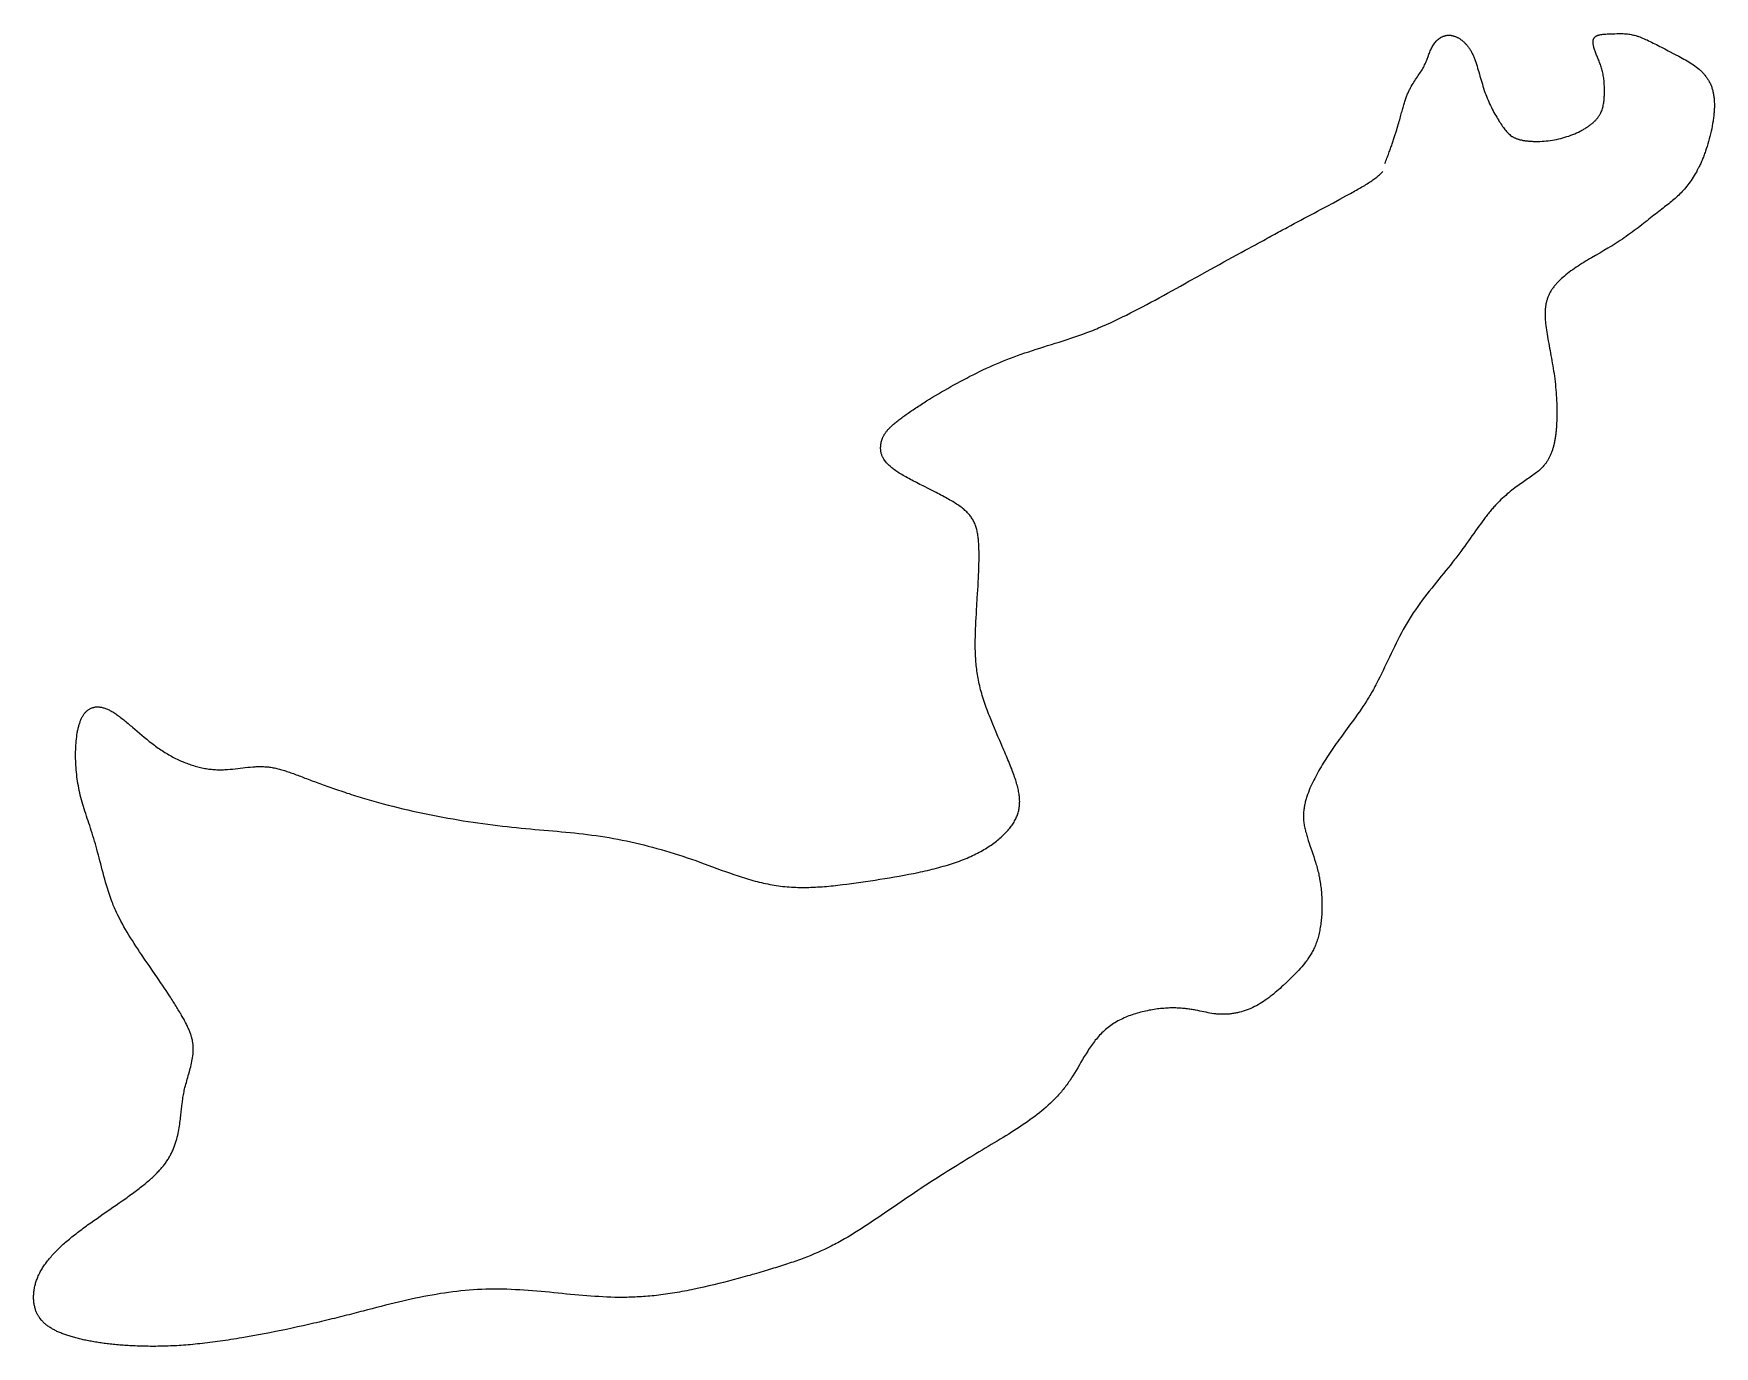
# Model space of a CAD drawing. Header units: millimetres. Extents: x -272 to 2096, y 1914 to 3763.
import ezdxf

# ---------------------------------------------------------------- set-up
doc = ezdxf.new("R2010")
doc.units = ezdxf.units.MM
doc.layers.add('196', color=7, linetype='Continuous')

msp = doc.modelspace()

# ---------------------------------------------------------------- linework, layer by layer
at = {"layer": '196', "elevation": 196}
msp.add_lwpolyline([(1632.1, 3580.4), (1632.8, 3582.2), (1633.5, 3584.1), (1634.2, 3585.9), (1634.9, 3587.8), (1635.6, 3589.6), (1636.3, 3591.3), (1636.9, 3593.1), (1637.6, 3594.8), (1638.2, 3596.5), (1638.8, 3598.2), (1639.4, 3599.9), (1640, 3601.5), (1640.5, 3603.1), (1641.1, 3604.7), (1641.6, 3606.3), (1642.2, 3607.8), (1642.7, 3609.4), (1643.2, 3610.9), (1643.7, 3612.4), (1644.2, 3613.9), (1644.7, 3615.3), (1645.2, 3616.8), (1645.6, 3618.2), (1646.1, 3619.6), (1646.5, 3621), (1647, 3622.4), (1647.4, 3623.7), (1647.8, 3625), (1648.6, 3627.6), (1649.4, 3630.2), (1650.1, 3632.7), (1650.8, 3635.1), (1651.5, 3637.4), (1652.2, 3639.7), (1652.8, 3641.9), (1653.4, 3644), (1654, 3646.1), (1654.6, 3648.2), (1655.1, 3650.2), (1655.6, 3652.1), (1656.2, 3654), (1656.7, 3655.8), (1657.2, 3657.6), (1657.7, 3659.4), (1658.1, 3661.1), (1658.6, 3662.7), (1659.1, 3664.3), (1659.6, 3665.9), (1660, 3667.4), (1660.5, 3668.9), (1661, 3670.4), (1661.5, 3671.8), (1662, 3673.2), (1662.5, 3674.6), (1663, 3675.9), (1663.5, 3677.2), (1664, 3678.5), (1664.6, 3679.7), (1665.1, 3681), (1665.7, 3682.2), (1666.2, 3683.3), (1666.8, 3684.5), (1667.4, 3685.6), (1668, 3686.8), (1668.6, 3687.9), (1669.2, 3688.9), (1670.4, 3691), (1671.6, 3693), (1672.8, 3695), (1674, 3696.9), (1675.3, 3698.8), (1676.5, 3700.6), (1677.7, 3702.3), (1678.9, 3704.1), (1680, 3705.8), (1681.2, 3707.4), (1682.3, 3709.1), (1683.4, 3710.8), (1684.4, 3712.4), (1685.4, 3714.1), (1686.3, 3715.7), (1687.2, 3717.4), (1688, 3719.1), (1688.8, 3720.8), (1689.5, 3722.5), (1690.3, 3724.2), (1690.9, 3725.9), (1691.6, 3727.5), (1692.9, 3730.9), (1694.1, 3734.1), (1694.8, 3735.7), (1695.4, 3737.3), (1696, 3738.9), (1696.7, 3740.4), (1697.4, 3741.9), (1698.1, 3743.4), (1698.8, 3744.8), (1699.6, 3746.2), (1700.4, 3747.5), (1701.3, 3748.8), (1702.2, 3750.1), (1703.1, 3751.3), (1704.1, 3752.4), (1705.2, 3753.5), (1706.2, 3754.5), (1707.4, 3755.5), (1708.5, 3756.4), (1709.7, 3757.2), (1710.3, 3757.6), (1710.9, 3757.9), (1711.5, 3758.3), (1712.2, 3758.6), (1712.8, 3758.9), (1713.4, 3759.2), (1714.1, 3759.5), (1714.8, 3759.7), (1715.4, 3759.9), (1716.1, 3760.2), (1716.8, 3760.3), (1717.5, 3760.5), (1718.2, 3760.6), (1718.9, 3760.8), (1719.6, 3760.9), (1720.3, 3760.9), (1721, 3761), (1721.8, 3761), (1722.5, 3761), (1723.2, 3761), (1724, 3760.9), (1724.7, 3760.9), (1725.5, 3760.8), (1726.2, 3760.6), (1727, 3760.5), (1727.8, 3760.3), (1728.6, 3760.1), (1729.3, 3759.9), (1730.1, 3759.6), (1730.9, 3759.3), (1731.7, 3759), (1732.5, 3758.7), (1733.2, 3758.4), (1734, 3758), (1734.8, 3757.6), (1735.6, 3757.1), (1736.4, 3756.7), (1737.2, 3756.2), (1737.9, 3755.7), (1738.7, 3755.2), (1739.5, 3754.6), (1740.3, 3754), (1741, 3753.4), (1741.8, 3752.8), (1742.5, 3752.1), (1743.3, 3751.5), (1744, 3750.8), (1744.8, 3750), (1745.5, 3749.3), (1746.2, 3748.5), (1746.9, 3747.7), (1747.6, 3746.9), (1748.3, 3746), (1749, 3745.2), (1749.7, 3744.3), (1750.3, 3743.3), (1751, 3742.4), (1751.6, 3741.4), (1752.3, 3740.4), (1752.9, 3739.4), (1753.5, 3738.4), (1754.1, 3737.3), (1754.6, 3736.2), (1755.2, 3735.1), (1755.7, 3734), (1756.3, 3732.8), (1756.8, 3731.6), (1757.3, 3730.4), (1757.8, 3729.2), (1758.3, 3728), (1759.2, 3725.5), (1760.1, 3722.9), (1761, 3720.2), (1761.9, 3717.5), (1762.7, 3714.8), (1763.5, 3712), (1764.4, 3709.2), (1765.2, 3706.3), (1766, 3703.5), (1767.6, 3697.7), (1768.4, 3694.8), (1769.3, 3691.9), (1770.2, 3689), (1771.1, 3686.2), (1772, 3683.3), (1773, 3680.5), (1774, 3677.7), (1775.1, 3675), (1776.2, 3672.3), (1777.3, 3669.6), (1778.4, 3667), (1779.6, 3664.4), (1780.8, 3661.9), (1782, 3659.4), (1783.3, 3657), (1784.5, 3654.6), (1785.7, 3652.3), (1787, 3650), (1788.2, 3647.8), (1789.5, 3645.7), (1790.7, 3643.6), (1792, 3641.6), (1793.2, 3639.6), (1794.4, 3637.8), (1795.5, 3636), (1796.7, 3634.2), (1797.8, 3632.6), (1798.9, 3631), (1800, 3629.5), (1801.1, 3628.1), (1802.2, 3626.7), (1803.3, 3625.4), (1804.4, 3624.2), (1805.5, 3623), (1806.7, 3621.9), (1807.9, 3620.9), (1809.1, 3619.9), (1810.4, 3619), (1811.1, 3618.5), (1811.8, 3618.1), (1812.5, 3617.7), (1813.2, 3617.3), (1813.9, 3616.9), (1814.6, 3616.6), (1815.4, 3616.2), (1816.2, 3615.9), (1817, 3615.5), (1817.8, 3615.2), (1818.7, 3614.9), (1819.6, 3614.6), (1820.5, 3614.4), (1821.4, 3614.1), (1822.3, 3613.8), (1823.3, 3613.6), (1824.3, 3613.4), (1825.3, 3613.2), (1826.4, 3612.9), (1827.5, 3612.7), (1828.6, 3612.6), (1829.7, 3612.4), (1830.9, 3612.2), (1832.1, 3612.1), (1833.3, 3612), (1834.5, 3611.8), (1835.7, 3611.7), (1837, 3611.6), (1838.3, 3611.5), (1839.6, 3611.5), (1840.9, 3611.4), (1842.2, 3611.4), (1843.6, 3611.3), (1845, 3611.3), (1847.7, 3611.3), (1850.5, 3611.4), (1853.4, 3611.5), (1856.3, 3611.7), (1859.2, 3612), (1862.1, 3612.3), (1865.1, 3612.7), (1868.1, 3613.1), (1871, 3613.6), (1874, 3614.2), (1876.9, 3614.8), (1879.9, 3615.5), (1882.8, 3616.3), (1885.6, 3617.2), (1888.5, 3618.1), (1891.3, 3619), (1894.1, 3620), (1896.8, 3621.1), (1899.5, 3622.2), (1902.1, 3623.4), (1904.6, 3624.6), (1907.1, 3625.8), (1908.3, 3626.5), (1909.5, 3627.1), (1910.7, 3627.8), (1911.9, 3628.4), (1913, 3629.1), (1914.1, 3629.8), (1915.2, 3630.4), (1916.3, 3631.1), (1917.3, 3631.8), (1918.4, 3632.5), (1919.4, 3633.2), (1920.4, 3633.9), (1921.3, 3634.6), (1922.3, 3635.3), (1923.2, 3636.1), (1924.1, 3636.8), (1924.9, 3637.5), (1925.8, 3638.2), (1926.6, 3638.9), (1927.3, 3639.7), (1928.1, 3640.4), (1928.8, 3641.1), (1929.5, 3641.9), (1930.1, 3642.6), (1930.8, 3643.3), (1931.4, 3644), (1932, 3644.8), (1932.5, 3645.5), (1933.1, 3646.3), (1933.6, 3647), (1934.1, 3647.7), (1934.5, 3648.5), (1935, 3649.2), (1935.4, 3650), (1935.8, 3650.7), (1936.2, 3651.5), (1936.9, 3653), (1937.5, 3654.5), (1938.1, 3656.1), (1938.6, 3657.7), (1939.1, 3659.2), (1939.5, 3660.8), (1939.8, 3662.5), (1940.1, 3664.1), (1940.4, 3665.8), (1940.6, 3667.5), (1940.8, 3669.2), (1940.9, 3670.9), (1941.1, 3672.7), (1941.2, 3674.5), (1941.3, 3676.3), (1941.4, 3678.2), (1941.4, 3680), (1941.5, 3681.9), (1941.5, 3683.7), (1941.5, 3685.6), (1941.4, 3687.5), (1941.3, 3689.4), (1941.2, 3691.3), (1941.1, 3693.2), (1940.9, 3695.1), (1940.8, 3697), (1940.5, 3698.9), (1940.3, 3700.7), (1940, 3702.6), (1939.7, 3704.4), (1939.4, 3706.2), (1939, 3708), (1938.6, 3709.7), (1938.1, 3711.4), (1937.7, 3713.1), (1937.2, 3714.8), (1936.7, 3716.5), (1936.1, 3718.1), (1935.6, 3719.7), (1935, 3721.3), (1934.5, 3722.8), (1933.9, 3724.3), (1933.3, 3725.8), (1932.7, 3727.3), (1932.1, 3728.8), (1931.5, 3730.2), (1931, 3731.6), (1930.4, 3733), (1929.8, 3734.4), (1929.3, 3735.7), (1928.8, 3737.1), (1928.3, 3738.4), (1927.8, 3739.7), (1927.4, 3741), (1927, 3742.2), (1926.6, 3743.5), (1926.3, 3744.7), (1926, 3745.8), (1925.8, 3747), (1925.6, 3748.1), (1925.4, 3749.2), (1925.3, 3750.3), (1925.3, 3751.3), (1925.3, 3752.3), (1925.4, 3753.3), (1925.5, 3753.7), (1925.6, 3754.2), (1925.7, 3754.6), (1925.8, 3755), (1926, 3755.4), (1926.1, 3755.9), (1926.3, 3756.2), (1926.5, 3756.6), (1926.8, 3757), (1927, 3757.4), (1927.3, 3757.7), (1927.6, 3758), (1927.9, 3758.4), (1928.2, 3758.7), (1928.6, 3759), (1928.9, 3759.2), (1929.3, 3759.5), (1929.8, 3759.8), (1930.2, 3760), (1930.7, 3760.2), (1931.2, 3760.5), (1931.7, 3760.7), (1932.2, 3760.9), (1932.8, 3761), (1933.3, 3761.2), (1933.9, 3761.4), (1935.1, 3761.7), (1936.4, 3761.9), (1937.7, 3762.1), (1939.1, 3762.3), (1940.5, 3762.5), (1942, 3762.6), (1943.5, 3762.7), (1945, 3762.8), (1946.5, 3762.9), (1949.7, 3763), (1952.8, 3763.1), (1955.9, 3763.1), (1959, 3763.2), (1962, 3763.2), (1965, 3763.3), (1966.5, 3763.2), (1968, 3763.2), (1969.5, 3763.1), (1971, 3763), (1972.5, 3762.9), (1974.1, 3762.8), (1975.6, 3762.6), (1977.2, 3762.3), (1978.9, 3762.1), (1980.5, 3761.7), (1982.2, 3761.3), (1983.9, 3760.9), (1985.7, 3760.4), (1987.5, 3759.9), (1988.4, 3759.6), (1989.3, 3759.2), (1991.2, 3758.6), (1993.2, 3757.8), (1995.2, 3757), (1997.2, 3756.1), (1999.3, 3755.2), (2001.4, 3754.3), (2003.5, 3753.3), (2005.7, 3752.2), (2007.9, 3751.1), (2010.2, 3750), (2012.5, 3748.9), (2014.7, 3747.7), (2017.1, 3746.5), (2019.4, 3745.3), (2021.8, 3744.1), (2026.6, 3741.6), (2031.4, 3739), (2041.2, 3734), (2046, 3731.4), (2048.5, 3730.1), (2050.9, 3728.8), (2053.2, 3727.5), (2055.6, 3726.2), (2057.9, 3724.9), (2060.2, 3723.5), (2062.4, 3722.1), (2064.6, 3720.7), (2066.8, 3719.2), (2068.9, 3717.7), (2070.9, 3716.2), (2072.9, 3714.7), (2074.8, 3713.1), (2075.7, 3712.3), (2076.6, 3711.4), (2077.5, 3710.6), (2078.4, 3709.8), (2079.3, 3708.9), (2080.1, 3708.1), (2080.9, 3707.2), (2081.7, 3706.3), (2082.5, 3705.4), (2083.2, 3704.5), (2084, 3703.5), (2084.7, 3702.6), (2085.4, 3701.6), (2086, 3700.7), (2086.7, 3699.7), (2087.3, 3698.7), (2087.9, 3697.7), (2088.5, 3696.6), (2089.1, 3695.6), (2089.6, 3694.5), (2090.2, 3693.5), (2090.7, 3692.4), (2091.2, 3691.3), (2091.6, 3690.1), (2092.1, 3689), (2092.5, 3687.8), (2092.9, 3686.6), (2093.3, 3685.4), (2093.6, 3684.2), (2093.9, 3683), (2094.3, 3681.7), (2094.6, 3680.5), (2094.8, 3679.2), (2095.1, 3677.8), (2095.3, 3676.5), (2095.5, 3675.1), (2095.7, 3673.8), (2095.8, 3672.4), (2096, 3671), (2096.1, 3669.5), (2096.2, 3668), (2096.2, 3666.6), (2096.3, 3665), (2096.3, 3663.5), (2096.3, 3662), (2096.3, 3660.4), (2096.3, 3658.8), (2096.2, 3657.2), (2096.1, 3655.5), (2096, 3653.9), (2095.9, 3652.2), (2095.7, 3650.5), (2095.5, 3648.8), (2095.4, 3647), (2095.1, 3645.3), (2094.9, 3643.6), (2094.7, 3641.8), (2094.4, 3640), (2093.8, 3636.5), (2093.2, 3632.9), (2092.5, 3629.3), (2091.7, 3625.7), (2090.9, 3622), (2090, 3618.4), (2089.1, 3614.8), (2088.1, 3611.3), (2087.1, 3607.8), (2086, 3604.3), (2084.9, 3600.9), (2083.8, 3597.5), (2083.2, 3595.8), (2082.6, 3594.2), (2082, 3592.6), (2081.4, 3591), (2080.8, 3589.4), (2080.1, 3587.9), (2079.5, 3586.3), (2078.9, 3584.8), (2078.3, 3583.3), (2077.6, 3581.9), (2077, 3580.4), (2076.3, 3579), (2075.6, 3577.6), (2075, 3576.2), (2074.3, 3574.8), (2073.6, 3573.5), (2072.2, 3570.8), (2070.9, 3568.2), (2069.4, 3565.7), (2068, 3563.3), (2066.5, 3560.9), (2065.1, 3558.6), (2063.6, 3556.4), (2062.1, 3554.2), (2060.5, 3552.1), (2059, 3550.1), (2057.4, 3548.1), (2055.8, 3546.2), (2054.3, 3544.3), (2052.7, 3542.5), (2051, 3540.8), (2049.4, 3539.1), (2047.8, 3537.4), (2046.1, 3535.8), (2044.4, 3534.2), (2042.7, 3532.6), (2041, 3531.1), (2039.2, 3529.6), (2037.5, 3528.1), (2035.7, 3526.6), (2033.8, 3525.1), (2032, 3523.6), (2030.1, 3522.1), (2028.1, 3520.6), (2026.1, 3519), (2024.1, 3517.5), (2022.1, 3515.9), (2020, 3514.2), (2017.8, 3512.6), (2015.6, 3510.9), (2013.4, 3509.1), (2011.1, 3507.3), (2008.8, 3505.5), (2006.4, 3503.6), (2004, 3501.7), (2001.5, 3499.7), (1999, 3497.8), (1996.5, 3495.8), (1993.9, 3493.8), (1991.3, 3491.7), (1988.7, 3489.7), (1986, 3487.7), (1983.3, 3485.7), (1980.6, 3483.6), (1977.8, 3481.6), (1975, 3479.6), (1972.2, 3477.6), (1969.4, 3475.6), (1966.6, 3473.7), (1963.7, 3471.8), (1960.9, 3469.9), (1958, 3468), (1955.1, 3466.2), (1952.2, 3464.4), (1949.3, 3462.7), (1946.3, 3460.9), (1940.5, 3457.5), (1934.7, 3454.1), (1929, 3450.8), (1923.3, 3447.5), (1920.5, 3445.8), (1917.7, 3444.2), (1914.9, 3442.5), (1912.2, 3440.9), (1909.5, 3439.2), (1906.8, 3437.5), (1904.2, 3435.8), (1901.6, 3434.1), (1899, 3432.4), (1896.6, 3430.6), (1894.1, 3428.9), (1891.7, 3427.1), (1889.4, 3425.3), (1887.1, 3423.5), (1884.9, 3421.7), (1882.8, 3419.8), (1880.7, 3418), (1878.7, 3416.1), (1877.7, 3415.1), (1876.8, 3414.2), (1875.8, 3413.2), (1874.9, 3412.2), (1874, 3411.3), (1873.2, 3410.3), (1872.3, 3409.3), (1871.5, 3408.3), (1870.7, 3407.3), (1869.9, 3406.3), (1869.1, 3405.3), (1868.4, 3404.3), (1867.7, 3403.3), (1867, 3402.3), (1866.4, 3401.2), (1865.7, 3400.2), (1865.1, 3399.2), (1864.5, 3398.1), (1864, 3397.1), (1863.5, 3396), (1863, 3394.9), (1862.5, 3393.9), (1862, 3392.8), (1861.6, 3391.7), (1861.2, 3390.6), (1860.8, 3389.5), (1860.5, 3388.4), (1860.1, 3387.3), (1859.8, 3386.2), (1859.5, 3385), (1859.3, 3383.9), (1859, 3382.7), (1858.8, 3381.6), (1858.6, 3380.4), (1858.4, 3379.2), (1858.3, 3378), (1858.1, 3376.8), (1858, 3375.6), (1857.9, 3374.4), (1857.8, 3373.2), (1857.8, 3371.9), (1857.7, 3370.7), (1857.7, 3369.4), (1857.7, 3368.1), (1857.7, 3366.8), (1857.7, 3365.5), (1857.8, 3364.2), (1857.8, 3362.9), (1857.9, 3361.5), (1858, 3360.2), (1858.2, 3357.4), (1858.4, 3354.6), (1858.8, 3351.8), (1859.1, 3348.9), (1859.5, 3345.9), (1860, 3342.8), (1860.5, 3339.8), (1861, 3336.6), (1861.6, 3333.4), (1862.2, 3330.2), (1862.8, 3326.8), (1863.4, 3323.5), (1864, 3320.1), (1864.7, 3316.7), (1865.3, 3313.2), (1866, 3309.7), (1866.7, 3306.1), (1867.3, 3302.6), (1867.9, 3298.9), (1868.6, 3295.3), (1869.2, 3291.6), (1869.8, 3287.9), (1870.3, 3284.2), (1870.8, 3280.5), (1871.3, 3276.7), (1871.8, 3272.9), (1872.2, 3269.1), (1872.6, 3265.3), (1872.9, 3261.5), (1873.3, 3257.8), (1873.5, 3254), (1873.8, 3250.2), (1874, 3246.5), (1874.1, 3242.7), (1874.2, 3239), (1874.3, 3235.4), (1874.4, 3231.7), (1874.4, 3228.2), (1874.3, 3224.6), (1874.3, 3221.2), (1874.2, 3217.7), (1874, 3214.4), (1873.9, 3212.7), (1873.8, 3211.1), (1873.7, 3209.5), (1873.6, 3207.9), (1873.5, 3206.3), (1873.3, 3204.7), (1873.2, 3203.2), (1873, 3201.7), (1872.8, 3200.2), (1872.7, 3198.7), (1872.5, 3197.3), (1872.3, 3195.8), (1872.1, 3194.4), (1871.8, 3193), (1871.6, 3191.6), (1871.4, 3190.3), (1871.1, 3188.9), (1870.9, 3187.6), (1870.6, 3186.3), (1870.3, 3185), (1870, 3183.8), (1869.7, 3182.5), (1869.4, 3181.3), (1869, 3180.1), (1868.7, 3178.9), (1868.3, 3177.7), (1868, 3176.6), (1867.6, 3175.4), (1867.2, 3174.3), (1866.8, 3173.2), (1866.4, 3172.1), (1866, 3171), (1865.5, 3170), (1865.1, 3169), (1864.6, 3167.9), (1864.1, 3166.9), (1863.6, 3166), (1863.1, 3165), (1862.6, 3164), (1862.1, 3163.1), (1861.5, 3162.2), (1861, 3161.3), (1860.4, 3160.4), (1859.8, 3159.5), (1859.2, 3158.7), (1858.6, 3157.8), (1858, 3157), (1857.4, 3156.2), (1856.1, 3154.6), (1854.7, 3153.1), (1853.3, 3151.6), (1851.8, 3150.2), (1850.3, 3148.8), (1848.8, 3147.4), (1847.2, 3146), (1845.5, 3144.7), (1843.8, 3143.4), (1842.1, 3142.1), (1840.4, 3140.9), (1838.6, 3139.6), (1836.8, 3138.3), (1834.9, 3137.1), (1833, 3135.8), (1831.1, 3134.5), (1829.2, 3133.2), (1827.2, 3131.8), (1825.2, 3130.5), (1823.2, 3129.1), (1821.2, 3127.7), (1819.1, 3126.2), (1817.1, 3124.7), (1815, 3123.1), (1812.9, 3121.5), (1810.8, 3119.9), (1808.6, 3118.2), (1806.5, 3116.4), (1804.3, 3114.6), (1802.2, 3112.7), (1800, 3110.8), (1797.8, 3108.8), (1795.6, 3106.7), (1793.4, 3104.6), (1791.2, 3102.3), (1790.1, 3101.2), (1789, 3100), (1787.9, 3098.8), (1786.8, 3097.6), (1785.6, 3096.4), (1784.5, 3095.2), (1783.4, 3093.9), (1782.3, 3092.6), (1781.2, 3091.3), (1780.1, 3090), (1779, 3088.6), (1777.9, 3087.3), (1776.8, 3085.9), (1775.6, 3084.4), (1774.5, 3083), (1773.4, 3081.5), (1772.3, 3080), (1771.2, 3078.5), (1768.9, 3075.5), (1766.6, 3072.3), (1764.3, 3069.1), (1762, 3065.9), (1759.6, 3062.5), (1757.2, 3059.1), (1754.7, 3055.7), (1752.2, 3052.1), (1749.7, 3048.6), (1747.1, 3044.9), (1744.5, 3041.3), (1741.8, 3037.6), (1739, 3033.8), (1736.2, 3030), (1733.3, 3026.2), (1731.8, 3024.3), (1730.3, 3022.3), (1727.3, 3018.5), (1724.2, 3014.5), (1721, 3010.6), (1717.8, 3006.6), (1714.6, 3002.6), (1711.3, 2998.6), (1707.9, 2994.5), (1704.6, 2990.4), (1701.2, 2986.2), (1697.9, 2982), (1694.5, 2977.8), (1691.2, 2973.5), (1687.9, 2969.2), (1684.6, 2964.9), (1681.4, 2960.5), (1678.2, 2956), (1675.1, 2951.5), (1673.5, 2949.3), (1672, 2947), (1670.5, 2944.7), (1669, 2942.4), (1667.5, 2940.1), (1666, 2937.8), (1664.6, 2935.4), (1663.2, 2933.1), (1661.8, 2930.7), (1660.5, 2928.4), (1659.1, 2926), (1657.8, 2923.6), (1655.2, 2918.8), (1652.6, 2914), (1650.1, 2909.1), (1647.7, 2904.3), (1645.3, 2899.4), (1643, 2894.6), (1640.6, 2889.7), (1638.4, 2884.9), (1636.1, 2880.1), (1633.8, 2875.3), (1631.6, 2870.6), (1629.4, 2865.9), (1627.1, 2861.3), (1624.9, 2856.7), (1622.6, 2852.2), (1620.3, 2847.7), (1619.2, 2845.6), (1618, 2843.4), (1616.8, 2841.2), (1615.7, 2839.1), (1614.5, 2837), (1613.3, 2834.9), (1612.1, 2832.8), (1610.9, 2830.8), (1609.7, 2828.8), (1608.4, 2826.8), (1607.2, 2824.8), (1606, 2822.8), (1603.5, 2819), (1601, 2815.2), (1598.5, 2811.4), (1596, 2807.8), (1593.6, 2804.2), (1591.1, 2800.7), (1588.6, 2797.3), (1586.1, 2793.9), (1583.7, 2790.6), (1581.3, 2787.3), (1578.9, 2784.1), (1576.6, 2780.9), (1574.2, 2777.8), (1572, 2774.7), (1569.7, 2771.7), (1567.6, 2768.8), (1565.5, 2765.8), (1563.4, 2763), (1561.4, 2760.1), (1559.4, 2757.3), (1557.5, 2754.5), (1555.6, 2751.7), (1553.8, 2749), (1552, 2746.2), (1550.3, 2743.5), (1548.6, 2740.8), (1546.9, 2738.2), (1545.2, 2735.5), (1543.6, 2732.8), (1542.1, 2730.1), (1540.5, 2727.5), (1539, 2724.8), (1537.5, 2722.1), (1536, 2719.4), (1534.6, 2716.7), (1533.2, 2713.9), (1531.7, 2711.2), (1530.4, 2708.4), (1529, 2705.6), (1527.7, 2702.8), (1526.4, 2699.9), (1525.2, 2697.1), (1524.1, 2694.2), (1523, 2691.3), (1522.5, 2689.8), (1522, 2688.3), (1521.5, 2686.8), (1521, 2685.3), (1520.6, 2683.8), (1520.2, 2682.3), (1519.8, 2680.8), (1519.4, 2679.3), (1519.1, 2677.8), (1518.7, 2676.2), (1518.5, 2674.7), (1518.2, 2673.2), (1518, 2671.6), (1517.8, 2670), (1517.6, 2668.5), (1517.4, 2666.9), (1517.3, 2665.3), (1517.3, 2663.7), (1517.2, 2662.1), (1517.2, 2660.5), (1517.2, 2658.9), (1517.3, 2657.3), (1517.4, 2655.7), (1517.5, 2654), (1517.7, 2652.4), (1517.9, 2650.7), (1518.1, 2649), (1518.4, 2647.4), (1518.7, 2645.7), (1519.1, 2644), (1519.5, 2642.3), (1519.9, 2640.6), (1520.3, 2638.9), (1520.8, 2637.1), (1521.3, 2635.4), (1521.8, 2633.6), (1522.3, 2631.9), (1522.8, 2630.1), (1523.4, 2628.3), (1524, 2626.5), (1525.2, 2622.8), (1526.4, 2619.2), (1527.7, 2615.4), (1529, 2611.6), (1530.3, 2607.7), (1531.6, 2603.8), (1532.9, 2599.8), (1534.2, 2595.8), (1534.8, 2593.7), (1535.4, 2591.7), (1536, 2589.6), (1536.6, 2587.5), (1537.1, 2585.4), (1537.6, 2583.2), (1538.2, 2581.1), (1538.7, 2578.9), (1539.1, 2576.7), (1539.6, 2574.5), (1540, 2572.3), (1540.4, 2570), (1540.8, 2567.7), (1541.1, 2565.5), (1541.4, 2563.2), (1541.7, 2560.9), (1542, 2558.6), (1542.2, 2556.3), (1542.5, 2553.9), (1542.7, 2551.6), (1542.8, 2549.3), (1543, 2546.9), (1543.1, 2544.6), (1543.2, 2542.3), (1543.3, 2539.9), (1543.3, 2537.6), (1543.3, 2535.3), (1543.3, 2533), (1543.3, 2530.6), (1543.2, 2528.3), (1543.1, 2526), (1543, 2523.8), (1542.9, 2521.5), (1542.7, 2519.2), (1542.5, 2517), (1542.3, 2514.8), (1542.1, 2512.5), (1541.8, 2510.4), (1541.6, 2508.2), (1541.2, 2506), (1540.9, 2503.9), (1540.5, 2501.8), (1540.1, 2499.7), (1539.7, 2497.7), (1539.3, 2495.7), (1538.8, 2493.7), (1538.3, 2491.8), (1537.8, 2489.8), (1537.3, 2487.9), (1536.7, 2486.1), (1536.1, 2484.3), (1535.5, 2482.5), (1534.8, 2480.8), (1534.2, 2479.1), (1533.5, 2477.4), (1532.8, 2475.7), (1532, 2474.1), (1531.3, 2472.5), (1530.5, 2471), (1529.7, 2469.5), (1528.9, 2468), (1528, 2466.5), (1527.2, 2465.1), (1526.3, 2463.7), (1525.4, 2462.3), (1524.5, 2460.9), (1523.6, 2459.5), (1522.7, 2458.2), (1521.7, 2456.9), (1520.8, 2455.6), (1519.8, 2454.4), (1518.8, 2453.1), (1516.8, 2450.7), (1514.7, 2448.3), (1512.7, 2446), (1510.5, 2443.7), (1508.4, 2441.4), (1506.2, 2439.2), (1504.1, 2437.1), (1501.9, 2434.9), (1497.5, 2430.6), (1493.1, 2426.3), (1488.7, 2422.1), (1486.5, 2420.1), (1484.2, 2418), (1482, 2416), (1479.7, 2414), (1477.5, 2412.1), (1475.2, 2410.1), (1472.9, 2408.3), (1470.5, 2406.4), (1468.2, 2404.6), (1465.8, 2402.9), (1463.4, 2401.2), (1461, 2399.6), (1458.6, 2398), (1456.1, 2396.5), (1453.6, 2395), (1451, 2393.6), (1448.4, 2392.3), (1445.8, 2391.1), (1443.2, 2389.9), (1440.5, 2388.8), (1437.8, 2387.7), (1435.1, 2386.8), (1432.4, 2385.9), (1429.7, 2385.1), (1426.9, 2384.4), (1424.1, 2383.7), (1422.7, 2383.4), (1421.3, 2383.2), (1420, 2382.9), (1418.6, 2382.7), (1417.2, 2382.5), (1415.8, 2382.3), (1414.4, 2382.1), (1413, 2381.9), (1411.6, 2381.8), (1410.2, 2381.7), (1408.8, 2381.6), (1407.4, 2381.5), (1406, 2381.5), (1404.6, 2381.5), (1403.3, 2381.5), (1401.9, 2381.5), (1400.5, 2381.5), (1399.1, 2381.6), (1397.7, 2381.7), (1396.4, 2381.8), (1395, 2381.9), (1393.6, 2382), (1390.9, 2382.4), (1388.2, 2382.8), (1385.4, 2383.3), (1382.7, 2383.8), (1379.9, 2384.3), (1377, 2384.9), (1374.2, 2385.5), (1371.2, 2386.1), (1368.2, 2386.7), (1365.2, 2387.3), (1363.6, 2387.6), (1362.1, 2387.9), (1360.5, 2388.1), (1358.8, 2388.4), (1357.2, 2388.6), (1355.5, 2388.9), (1353.9, 2389.1), (1352.1, 2389.3), (1350.4, 2389.5), (1348.6, 2389.7), (1346.8, 2389.9), (1345, 2390), (1343.1, 2390.1), (1341.2, 2390.3), (1339.3, 2390.3), (1337.3, 2390.4), (1335.3, 2390.4), (1333.3, 2390.4), (1331.2, 2390.4), (1329.1, 2390.4), (1327, 2390.3), (1324.8, 2390.2), (1322.6, 2390.1), (1320.4, 2389.9), (1318.2, 2389.7), (1315.9, 2389.5), (1313.6, 2389.3), (1311.3, 2389), (1309, 2388.7), (1306.7, 2388.3), (1304.3, 2388), (1301.9, 2387.5), (1299.6, 2387.1), (1297.2, 2386.6), (1294.8, 2386.1), (1292.5, 2385.6), (1290.1, 2385), (1287.7, 2384.4), (1285.3, 2383.8), (1283, 2383.1), (1280.6, 2382.4), (1278.2, 2381.6), (1275.9, 2380.8), (1273.6, 2380), (1271.3, 2379.2), (1269, 2378.3), (1266.7, 2377.3), (1264.5, 2376.3), (1262.3, 2375.3), (1260.1, 2374.3), (1257.9, 2373.2), (1255.8, 2372.1), (1253.7, 2370.9), (1251.6, 2369.7), (1249.6, 2368.4), (1247.6, 2367.1), (1245.6, 2365.8), (1243.7, 2364.4), (1241.8, 2363), (1240, 2361.5), (1238.2, 2360), (1236.5, 2358.4), (1234.8, 2356.9), (1233.1, 2355.2), (1231.5, 2353.6), (1229.9, 2351.9), (1228.4, 2350.2), (1226.9, 2348.4), (1225.4, 2346.7), (1223.9, 2344.9), (1222.5, 2343.1), (1221.1, 2341.2), (1219.8, 2339.4), (1218.4, 2337.5), (1217.1, 2335.6), (1215.8, 2333.7), (1214.5, 2331.7), (1213.2, 2329.8), (1210.8, 2325.9), (1208.4, 2322), (1206, 2318), (1203.7, 2314.1), (1201.4, 2310.1), (1199.1, 2306.2), (1196.8, 2302.3), (1194.5, 2298.5), (1192.2, 2294.8), (1191, 2292.9), (1189.8, 2291.1), (1188.6, 2289.3), (1187.4, 2287.5), (1186.2, 2285.8), (1185, 2284), (1183.7, 2282.3), (1182.5, 2280.6), (1181.2, 2279), (1179.9, 2277.3), (1178.6, 2275.7), (1177.3, 2274.1), (1176, 2272.5), (1174.7, 2270.9), (1173.3, 2269.4), (1172, 2267.9), (1170.6, 2266.3), (1169.2, 2264.8), (1167.8, 2263.4), (1166.4, 2261.9), (1165, 2260.5), (1163.5, 2259), (1160.6, 2256.2), (1157.6, 2253.4), (1154.6, 2250.7), (1151.5, 2248), (1148.3, 2245.4), (1145.1, 2242.8), (1141.9, 2240.2), (1138.5, 2237.7), (1135.1, 2235.1), (1131.7, 2232.6), (1128.1, 2230.1), (1124.5, 2227.7), (1120.9, 2225.2), (1117.2, 2222.7), (1113.4, 2220.2), (1109.6, 2217.8), (1105.7, 2215.3), (1101.8, 2212.8), (1097.8, 2210.4), (1093.8, 2207.9), (1089.7, 2205.4), (1085.6, 2202.9), (1081.4, 2200.4), (1077.2, 2197.9), (1073, 2195.3), (1068.7, 2192.8), (1064.4, 2190.2), (1060.1, 2187.6), (1055.7, 2185), (1051.3, 2182.3), (1046.9, 2179.6), (1042.4, 2176.9), (1038, 2174.2), (1033.5, 2171.4), (1029, 2168.6), (1024.4, 2165.8), (1019.9, 2163), (1015.3, 2160.1), (1010.7, 2157.2), (1006.1, 2154.3), (1001.5, 2151.3), (996.9, 2148.4), (992.2, 2145.4), (987.6, 2142.3), (982.9, 2139.3), (978.2, 2136.2), (973.6, 2133.1), (968.9, 2130), (964.2, 2126.9), (959.5, 2123.7), (950.1, 2117.4), (940.8, 2110.9), (931.4, 2104.5), (922, 2098.1), (917.3, 2094.9), (912.6, 2091.7), (907.9, 2088.6), (903.3, 2085.4), (898.6, 2082.4), (893.9, 2079.3), (889.2, 2076.4), (884.5, 2073.4), (879.8, 2070.5), (875.1, 2067.7), (870.4, 2065), (865.7, 2062.3), (863.4, 2061), (861.1, 2059.7), (858.7, 2058.5), (856.4, 2057.3), (854, 2056), (851.7, 2054.8), (847, 2052.5), (842.3, 2050.2), (837.5, 2048.1), (832.7, 2045.9), (827.9, 2043.9), (823.1, 2041.9), (818.2, 2039.9), (813.2, 2038), (808.2, 2036.1), (805.6, 2035.2), (803.1, 2034.3), (800.5, 2033.4), (797.9, 2032.5), (795.2, 2031.6), (792.6, 2030.7), (789.9, 2029.8), (787.2, 2028.9), (784.5, 2028), (781.8, 2027.1), (779, 2026.2), (776.2, 2025.4), (773.3, 2024.5), (770.5, 2023.6), (767.6, 2022.7), (764.7, 2021.8), (761.7, 2021), (758.7, 2020.1), (755.7, 2019.2), (752.6, 2018.3), (749.5, 2017.4), (746.4, 2016.5), (743.2, 2015.6), (740.1, 2014.7), (736.8, 2013.7), (733.6, 2012.8), (730.3, 2011.9), (727, 2011), (723.7, 2010.1), (720.4, 2009.2), (713.6, 2007.4), (706.8, 2005.6), (700, 2003.8), (693.1, 2002.1), (686.1, 2000.4), (679.2, 1998.8), (672.3, 1997.2), (665.3, 1995.6), (658.4, 1994.2), (655, 1993.4), (651.6, 1992.8), (648.1, 1992.1), (644.7, 1991.4), (641.3, 1990.8), (638, 1990.2), (634.6, 1989.6), (631.3, 1989), (628, 1988.5), (624.7, 1988), (621.4, 1987.5), (618.2, 1987), (615, 1986.5), (611.8, 1986.1), (608.6, 1985.7), (605.5, 1985.4), (602.4, 1985), (599.3, 1984.7), (596.3, 1984.4), (593.2, 1984.2), (590.2, 1983.9), (587.2, 1983.7), (584.2, 1983.5), (581.3, 1983.3), (578.3, 1983.2), (575.4, 1983), (572.5, 1982.9), (569.6, 1982.8), (566.7, 1982.8), (563.8, 1982.7), (561, 1982.7), (558.1, 1982.7), (552.4, 1982.7), (546.8, 1982.7), (541.1, 1982.9), (535.5, 1983.1), (529.9, 1983.3), (524.3, 1983.7), (518.7, 1984), (513, 1984.4), (507.4, 1984.8), (501.7, 1985.3), (495.9, 1985.8), (490.2, 1986.3), (484.3, 1986.9), (478.5, 1987.4), (472.6, 1988), (466.7, 1988.6), (460.7, 1989.2), (454.8, 1989.8), (448.8, 1990.3), (442.8, 1990.9), (436.8, 1991.4), (430.8, 1991.9), (424.7, 1992.3), (418.7, 1992.8), (412.7, 1993.2), (406.7, 1993.5), (400.7, 1993.8), (394.7, 1994), (388.7, 1994.2), (382.7, 1994.3), (379.8, 1994.3), (376.8, 1994.3), (373.8, 1994.2), (370.9, 1994.2), (365, 1994.1), (359.1, 1993.9), (353.3, 1993.6), (347.4, 1993.2), (341.6, 1992.8), (335.8, 1992.3), (329.9, 1991.7), (324.1, 1991.1), (318.3, 1990.4), (312.5, 1989.6), (306.7, 1988.8), (300.9, 1987.9), (295, 1986.9), (289.2, 1985.9), (283.4, 1984.9), (277.5, 1983.7), (271.6, 1982.6), (265.7, 1981.4), (259.8, 1980.1), (253.8, 1978.8), (247.9, 1977.4), (241.8, 1976), (235.8, 1974.5), (229.7, 1973), (223.6, 1971.5), (217.4, 1970), (211.1, 1968.4), (204.8, 1966.7), (198.4, 1965.1), (192, 1963.4), (188.7, 1962.6), (185.4, 1961.8), (182.2, 1960.9), (178.8, 1960), (175.5, 1959.2), (172.2, 1958.3), (168.8, 1957.5), (165.4, 1956.6), (161.9, 1955.7), (158.5, 1954.9), (155, 1954), (151.5, 1953.1), (148, 1952.2), (144.5, 1951.4), (140.9, 1950.5), (137.3, 1949.6), (133.6, 1948.8), (130, 1947.9), (126.3, 1947), (122.6, 1946.1), (118.8, 1945.3), (115, 1944.4), (111.3, 1943.5), (107.4, 1942.7), (99.7, 1941), (92, 1939.3), (84.2, 1937.6), (76.3, 1936), (68.4, 1934.4), (60.5, 1932.8), (52.6, 1931.3), (44.7, 1929.8), (36.8, 1928.3), (28.9, 1926.9), (21.2, 1925.6), (17.3, 1925), (13.4, 1924.3), (9.6, 1923.7), (5.8, 1923.1), (2, 1922.5), (-1.8, 1922), (-5.6, 1921.4), (-9.3, 1920.9), (-13, 1920.4), (-16.6, 1919.9), (-20.3, 1919.4), (-23.9, 1918.9), (-27.4, 1918.5), (-30.9, 1918.1), (-34.4, 1917.7), (-37.9, 1917.3), (-41.3, 1917), (-44.7, 1916.6), (-48, 1916.3), (-51.3, 1916), (-54.6, 1915.7), (-57.9, 1915.5), (-61.1, 1915.2), (-64.2, 1915), (-67.4, 1914.8), (-70.5, 1914.6), (-73.6, 1914.5), (-76.6, 1914.3), (-79.6, 1914.2), (-82.6, 1914), (-85.6, 1913.9), (-88.5, 1913.9), (-91.4, 1913.8), (-94.3, 1913.7), (-97.1, 1913.7), (-99.9, 1913.6), (-102.7, 1913.6), (-105.5, 1913.6), (-108.2, 1913.6), (-110.9, 1913.7), (-113.6, 1913.7), (-116.2, 1913.7), (-118.9, 1913.8), (-121.5, 1913.9), (-124, 1914), (-126.6, 1914), (-129.1, 1914.2), (-131.6, 1914.3), (-134.1, 1914.4), (-136.6, 1914.5), (-139, 1914.7), (-141.4, 1914.8), (-143.8, 1915), (-146.2, 1915.2), (-148.5, 1915.4), (-150.9, 1915.5), (-153.2, 1915.7), (-155.5, 1916), (-157.7, 1916.2), (-160, 1916.4), (-162.2, 1916.6), (-164.4, 1916.9), (-166.6, 1917.1), (-168.7, 1917.4), (-170.9, 1917.6), (-173, 1917.9), (-175.1, 1918.2), (-177.2, 1918.5), (-179.2, 1918.8), (-181.3, 1919.1), (-183.3, 1919.4), (-185.3, 1919.7), (-187.3, 1920.1), (-189.2, 1920.4), (-191.1, 1920.8), (-193.1, 1921.1), (-194.9, 1921.5), (-196.8, 1921.8), (-198.7, 1922.2), (-200.5, 1922.6), (-202.3, 1923), (-204.1, 1923.4), (-205.8, 1923.8), (-207.6, 1924.2), (-209.3, 1924.7), (-211, 1925.1), (-212.7, 1925.5), (-214.4, 1926), (-216, 1926.4), (-217.6, 1926.9), (-219.2, 1927.4), (-220.8, 1927.9), (-222.3, 1928.3), (-223.9, 1928.8), (-225.4, 1929.3), (-226.9, 1929.8), (-228.4, 1930.4), (-229.8, 1930.9), (-231.2, 1931.4), (-232.6, 1932), (-234, 1932.5), (-235.4, 1933.1), (-236.7, 1933.7), (-238.1, 1934.2), (-239.4, 1934.8), (-240.6, 1935.4), (-241.9, 1936), (-243.1, 1936.7), (-244.3, 1937.3), (-245.5, 1938), (-246.7, 1938.6), (-247.8, 1939.3), (-248.9, 1940), (-250, 1940.7), (-251.1, 1941.4), (-252.1, 1942.1), (-253.1, 1942.9), (-254.1, 1943.6), (-255.1, 1944.4), (-256, 1945.2), (-256.9, 1946), (-257.8, 1946.9), (-258.7, 1947.7), (-259.5, 1948.6), (-260.4, 1949.4), (-261.1, 1950.3), (-261.9, 1951.2), (-262.6, 1952.2), (-263.4, 1953.1), (-264, 1954.1), (-264.7, 1955.1), (-265.3, 1956.1), (-266, 1957.1), (-266.5, 1958.1), (-267.1, 1959.2), (-267.6, 1960.3), (-268.1, 1961.4), (-268.6, 1962.5), (-269, 1963.7), (-269.5, 1964.8), (-269.8, 1966), (-270.2, 1967.2), (-270.5, 1968.4), (-270.8, 1969.7), (-271.1, 1970.9), (-271.4, 1972.2), (-271.6, 1973.5), (-271.8, 1974.8), (-272, 1976.1), (-272.1, 1977.4), (-272.2, 1978.7), (-272.3, 1980), (-272.3, 1981.4), (-272.3, 1982.8), (-272.3, 1984.1), (-272.3, 1985.5), (-272.2, 1986.9), (-272.1, 1988.3), (-272, 1989.7), (-271.8, 1991.1), (-271.6, 1992.5), (-271.4, 1994), (-271.2, 1995.4), (-270.9, 1996.8), (-270.6, 1998.3), (-270.2, 1999.7), (-269.9, 2001.2), (-269.5, 2002.6), (-269, 2004.1), (-268.6, 2005.5), (-268.1, 2007), (-267.5, 2008.4), (-267, 2009.9), (-266.4, 2011.3), (-265.8, 2012.8), (-265.1, 2014.2), (-264.4, 2015.6), (-263.7, 2017.1), (-262.9, 2018.5), (-262.2, 2020), (-261.3, 2021.4), (-260.5, 2022.8), (-259.6, 2024.3), (-258.7, 2025.7), (-257.8, 2027.1), (-256.8, 2028.6), (-255.8, 2030), (-254.7, 2031.4), (-253.7, 2032.8), (-252.6, 2034.3), (-251.4, 2035.7), (-250.3, 2037.1), (-249.1, 2038.6), (-247.8, 2040), (-246.6, 2041.5), (-245.3, 2042.9), (-243.9, 2044.3), (-242.6, 2045.8), (-241.2, 2047.2), (-239.8, 2048.7), (-238.3, 2050.1), (-236.8, 2051.6), (-235.3, 2053), (-233.8, 2054.5), (-232.2, 2056), (-230.6, 2057.4), (-228.9, 2058.9), (-227.2, 2060.4), (-225.5, 2061.9), (-223.8, 2063.3), (-222, 2064.8), (-220.2, 2066.3), (-218.4, 2067.8), (-216.5, 2069.3), (-214.6, 2070.8), (-212.6, 2072.4), (-210.7, 2073.9), (-208.7, 2075.4), (-206.7, 2077), (-204.6, 2078.5), (-202.5, 2080), (-200.4, 2081.6), (-198.3, 2083.1), (-196.2, 2084.7), (-191.8, 2087.8), (-187.4, 2090.9), (-183, 2094), (-174.1, 2100.3), (-165.1, 2106.5), (-160.6, 2109.6), (-156.2, 2112.6), (-151.8, 2115.7), (-147.5, 2118.7), (-145.4, 2120.2), (-143.3, 2121.7), (-141.2, 2123.1), (-139.1, 2124.6), (-137.1, 2126.1), (-135.1, 2127.5), (-133.1, 2129), (-131.2, 2130.4), (-129.3, 2131.8), (-127.4, 2133.2), (-125.6, 2134.6), (-123.7, 2136), (-122, 2137.4), (-120.3, 2138.7), (-118.6, 2140.1), (-116.9, 2141.4), (-115.3, 2142.7), (-113.7, 2144.1), (-112.1, 2145.4), (-110.6, 2146.7), (-109.1, 2148), (-107.6, 2149.3), (-106.2, 2150.5), (-104.8, 2151.8), (-103.5, 2153.1), (-102.1, 2154.4), (-100.8, 2155.6), (-99.6, 2156.9), (-98.3, 2158.1), (-97.1, 2159.4), (-96, 2160.6), (-94.8, 2161.9), (-93.7, 2163.1), (-92.6, 2164.3), (-91.5, 2165.6), (-90.5, 2166.8), (-89.5, 2168.1), (-88.5, 2169.3), (-87.6, 2170.5), (-86.6, 2171.8), (-85.7, 2173), (-84.9, 2174.3), (-84, 2175.5), (-83.2, 2176.8), (-82.4, 2178), (-81.6, 2179.3), (-80.9, 2180.6), (-80.2, 2181.9), (-79.4, 2183.1), (-78.8, 2184.4), (-78.1, 2185.7), (-77.5, 2187), (-76.9, 2188.3), (-76.3, 2189.6), (-75.7, 2190.9), (-75.1, 2192.3), (-74.1, 2194.9), (-73.1, 2197.6), (-72.2, 2200.3), (-71.4, 2203), (-70.6, 2205.7), (-69.9, 2208.3), (-69.3, 2211), (-68.7, 2213.7), (-68.2, 2216.3), (-67.7, 2218.9), (-67.2, 2221.5), (-66.8, 2224), (-66.4, 2226.6), (-66.1, 2229), (-65.8, 2231.5), (-65.5, 2233.8), (-65.2, 2236.2), (-64.9, 2238.4), (-64.7, 2240.6), (-64.5, 2242.7), (-64.3, 2244.8), (-64, 2246.9), (-63.8, 2248.9), (-63.6, 2250.9), (-63.4, 2252.8), (-63.2, 2254.7), (-62.7, 2258.6), (-62.2, 2262.4), (-61.9, 2264.3), (-61.5, 2266.2), (-61.2, 2268.2), (-60.8, 2270.2), (-60.4, 2272.2), (-60, 2274.3), (-59.5, 2276.4), (-59, 2278.6), (-58.4, 2280.8), (-57.8, 2283), (-57.1, 2285.4), (-56.5, 2287.7), (-55.8, 2290.2), (-55.1, 2292.6), (-54.4, 2295.1), (-53.7, 2297.6), (-52.3, 2302.6), (-51.6, 2305.2), (-51, 2307.7), (-50.4, 2310.3), (-49.8, 2312.8), (-49.3, 2315.4), (-48.8, 2317.9), (-48.4, 2320.4), (-48, 2322.9), (-47.7, 2325.3), (-47.6, 2326.5), (-47.5, 2327.7), (-47.4, 2328.9), (-47.4, 2330.1), (-47.4, 2331.3), (-47.3, 2332.5), (-47.4, 2333.6), (-47.4, 2334.8), (-47.4, 2336), (-47.5, 2337.1), (-47.6, 2338.3), (-47.7, 2339.4), (-47.9, 2340.5), (-48, 2341.7), (-48.2, 2342.8), (-48.4, 2344), (-48.6, 2345.1), (-48.9, 2346.3), (-49.2, 2347.4), (-49.5, 2348.6), (-49.8, 2349.7), (-50.1, 2350.9), (-50.5, 2352.1), (-50.9, 2353.2), (-51.3, 2354.4), (-51.7, 2355.6), (-52.2, 2356.9), (-52.7, 2358.1), (-53.2, 2359.3), (-53.7, 2360.6), (-54.3, 2361.8), (-54.8, 2363.1), (-55.4, 2364.4), (-56.1, 2365.7), (-56.7, 2367), (-57.4, 2368.4), (-58.1, 2369.8), (-58.8, 2371.1), (-59.6, 2372.6), (-60.4, 2374), (-61.2, 2375.4), (-62, 2376.9), (-62.9, 2378.4), (-63.7, 2380), (-64.6, 2381.5), (-65.6, 2383.1), (-66.5, 2384.7), (-67.5, 2386.3), (-68.5, 2388), (-69.5, 2389.6), (-70.6, 2391.3), (-71.6, 2393), (-72.7, 2394.8), (-73.8, 2396.5), (-74.9, 2398.3), (-76.1, 2400.1), (-77.2, 2401.9), (-78.4, 2403.7), (-79.6, 2405.5), (-80.8, 2407.4), (-83.2, 2411.1), (-85.7, 2414.9), (-88.3, 2418.7), (-90.9, 2422.5), (-93.5, 2426.4), (-96.1, 2430.3), (-98.8, 2434.3), (-104.2, 2442.2), (-109.6, 2450.1), (-115, 2458), (-120.3, 2465.8), (-122.9, 2469.7), (-125.5, 2473.6), (-128.1, 2477.5), (-130.6, 2481.4), (-133.2, 2485.3), (-135.6, 2489.2), (-138.1, 2493.1), (-140.4, 2497), (-142.8, 2501), (-145, 2504.9), (-147.3, 2508.9), (-149.4, 2512.9), (-151.5, 2517), (-153.5, 2521), (-154.5, 2523.1), (-155.5, 2525.1), (-156.4, 2527.2), (-157.4, 2529.3), (-158.3, 2531.3), (-159.2, 2533.4), (-160, 2535.5), (-160.9, 2537.6), (-161.7, 2539.7), (-162.5, 2541.9), (-164.1, 2546.1), (-165.6, 2550.4), (-167, 2554.7), (-168.4, 2559), (-169.7, 2563.4), (-171, 2567.7), (-172.2, 2572), (-173.4, 2576.3), (-174.5, 2580.6), (-175.6, 2584.9), (-176.7, 2589.2), (-177.8, 2593.4), (-178.9, 2597.6), (-180, 2601.8), (-181, 2605.9), (-182.1, 2610), (-183.2, 2614), (-184.2, 2617.9), (-185.3, 2621.8), (-186.5, 2625.6), (-187.6, 2629.4), (-188.7, 2633.1), (-189.9, 2636.7), (-191, 2640.3), (-192.2, 2643.8), (-193.3, 2647.3), (-194.5, 2650.8), (-195.6, 2654.2), (-196.7, 2657.6), (-197.8, 2660.9), (-198.9, 2664.2), (-200, 2667.5), (-201, 2670.8), (-202, 2674.1), (-203, 2677.3), (-203.9, 2680.6), (-204.8, 2683.8), (-205.7, 2687), (-206.5, 2690.3), (-207.3, 2693.5), (-208, 2696.8), (-208.6, 2700), (-209.2, 2703.3), (-209.8, 2706.5), (-210.3, 2709.8), (-210.8, 2713), (-211.2, 2716.3), (-211.6, 2719.5), (-212, 2722.7), (-212.3, 2725.9), (-212.5, 2729.2), (-212.7, 2732.4), (-212.9, 2735.5), (-213, 2738.7), (-213.1, 2741.9), (-213.1, 2745), (-213.1, 2748.2), (-213.1, 2751.3), (-213, 2754.4), (-212.9, 2757.5), (-212.7, 2760.5), (-212.5, 2763.5), (-212.3, 2766.5), (-212, 2769.5), (-211.6, 2772.4), (-211.2, 2775.2), (-210.8, 2778), (-210.5, 2779.4), (-210.3, 2780.7), (-210, 2782.1), (-209.7, 2783.4), (-209.4, 2784.7), (-209.1, 2786), (-208.8, 2787.3), (-208.4, 2788.5), (-208.1, 2789.7), (-207.7, 2790.9), (-207.3, 2792.1), (-206.9, 2793.3), (-206.5, 2794.4), (-206.1, 2795.5), (-205.6, 2796.6), (-205.2, 2797.6), (-204.7, 2798.7), (-204.2, 2799.7), (-203.7, 2800.7), (-203.1, 2801.6), (-202.6, 2802.5), (-202, 2803.4), (-201.4, 2804.3), (-200.8, 2805.1), (-200.2, 2805.9), (-199.6, 2806.7), (-198.9, 2807.4), (-198.2, 2808.1), (-197.5, 2808.8), (-196.8, 2809.4), (-196.1, 2810), (-195.3, 2810.5), (-194.5, 2811.1), (-193.8, 2811.6), (-193, 2812), (-192.1, 2812.5), (-191.3, 2812.8), (-190.4, 2813.2), (-189.6, 2813.5), (-188.7, 2813.8), (-187.7, 2814), (-186.8, 2814.2), (-185.9, 2814.4), (-184.9, 2814.5), (-183.9, 2814.6), (-182.9, 2814.6), (-181.9, 2814.6), (-180.9, 2814.6), (-179.8, 2814.5), (-178.8, 2814.4), (-177.7, 2814.3), (-176.6, 2814.1), (-175.5, 2813.8), (-174.3, 2813.5), (-173.2, 2813.2), (-172, 2812.8), (-170.8, 2812.4), (-169.6, 2812), (-168.4, 2811.5), (-167.2, 2810.9), (-165.9, 2810.3), (-164.7, 2809.7), (-163.4, 2809), (-162.1, 2808.3), (-160.8, 2807.5), (-159.5, 2806.7), (-158.1, 2805.8), (-156.7, 2804.9), (-155.4, 2804), (-154, 2803), (-152.6, 2802), (-151.2, 2800.9), (-149.7, 2799.8), (-148.3, 2798.7), (-146.8, 2797.5), (-145.3, 2796.3), (-143.8, 2795.1), (-142.3, 2793.9), (-140.8, 2792.6), (-139.3, 2791.3), (-137.7, 2790), (-136.1, 2788.6), (-134.6, 2787.3), (-133, 2785.9), (-129.7, 2783.2), (-126.5, 2780.3), (-123.2, 2777.5), (-119.8, 2774.7), (-116.4, 2771.8), (-112.9, 2769), (-109.4, 2766.1), (-105.8, 2763.4), (-102.2, 2760.6), (-100.4, 2759.3), (-98.6, 2758), (-96.8, 2756.7), (-94.9, 2755.4), (-93.1, 2754.2), (-91.2, 2753), (-89.3, 2751.8), (-87.4, 2750.6), (-85.6, 2749.4), (-83.7, 2748.3), (-81.8, 2747.2), (-79.8, 2746.1), (-77.9, 2745.1), (-76, 2744), (-74.1, 2743), (-72.2, 2742.1), (-70.2, 2741.1), (-68.3, 2740.2), (-66.3, 2739.3), (-64.4, 2738.4), (-62.4, 2737.6), (-60.5, 2736.8), (-58.5, 2736), (-56.6, 2735.2), (-54.6, 2734.5), (-52.6, 2733.8), (-50.7, 2733.1), (-48.7, 2732.5), (-46.8, 2731.9), (-44.8, 2731.3), (-42.9, 2730.7), (-40.9, 2730.2), (-38.9, 2729.7), (-37, 2729.2), (-35.1, 2728.8), (-33.1, 2728.4), (-31.2, 2728), (-29.2, 2727.7), (-27.3, 2727.4), (-25.4, 2727.1), (-23.5, 2726.9), (-21.5, 2726.7), (-19.6, 2726.5), (-17.7, 2726.3), (-15.8, 2726.2), (-14, 2726.1), (-12.1, 2726.1), (-10.2, 2726.1), (-8.3, 2726.1), (-6.5, 2726.1), (-4.6, 2726.1), (-2.8, 2726.2), (0.9, 2726.4), (4.5, 2726.7), (8.1, 2727), (11.7, 2727.4), (15.3, 2727.8), (18.9, 2728.2), (22.4, 2728.7), (25.9, 2729.1), (29.4, 2729.5), (32.9, 2729.8), (36.4, 2730.1), (39.8, 2730.4), (41.5, 2730.5), (43.3, 2730.5), (45, 2730.6), (46.7, 2730.6), (48.4, 2730.6), (50.1, 2730.6), (51.8, 2730.5), (53.5, 2730.4), (55.2, 2730.3), (56.9, 2730.2), (58.6, 2730), (60.3, 2729.8), (62, 2729.5), (63.7, 2729.2), (65.4, 2728.9), (67.1, 2728.6), (68.8, 2728.2), (70.5, 2727.8), (72.2, 2727.4), (74, 2727), (75.7, 2726.5), (77.5, 2726), (79.2, 2725.5), (81, 2725), (82.8, 2724.4), (84.6, 2723.8), (86.4, 2723.2), (88.3, 2722.6), (90.2, 2721.9), (92, 2721.2), (94, 2720.6), (95.9, 2719.8), (97.8, 2719.1), (99.8, 2718.4), (101.8, 2717.6), (103.9, 2716.8), (105.9, 2716.1), (108, 2715.2), (110.1, 2714.4), (112.3, 2713.6), (114.5, 2712.8), (116.7, 2711.9), (118.9, 2711), (121.2, 2710.2), (123.6, 2709.3), (125.9, 2708.4), (128.3, 2707.5), (130.8, 2706.6), (133.3, 2705.7), (135.8, 2704.7), (138.4, 2703.8), (141, 2702.9), (143.6, 2701.9), (146.3, 2701), (149.1, 2700), (151.8, 2699.1), (154.6, 2698.1), (157.5, 2697.2), (160.4, 2696.2), (163.3, 2695.2), (166.2, 2694.3), (169.2, 2693.3), (172.2, 2692.4), (175.2, 2691.4), (178.3, 2690.4), (181.4, 2689.5), (184.5, 2688.5), (187.7, 2687.6), (190.9, 2686.6), (194.1, 2685.6), (197.3, 2684.7), (200.5, 2683.7), (203.8, 2682.8), (207.1, 2681.9), (210.4, 2680.9), (213.8, 2680), (220.5, 2678.2), (227.3, 2676.4), (234.1, 2674.6), (241, 2672.8), (248, 2671.1), (255, 2669.5), (262, 2667.9), (269.1, 2666.3), (276.1, 2664.8), (283.2, 2663.3), (290.3, 2661.9), (297.4, 2660.5), (304.5, 2659.2), (311.6, 2657.9), (318.7, 2656.7), (325.8, 2655.5), (332.8, 2654.3), (339.9, 2653.2), (346.9, 2652.2), (353.9, 2651.2), (360.9, 2650.2), (367.8, 2649.3), (374.7, 2648.4), (381.5, 2647.5), (388.3, 2646.7), (395, 2646), (401.7, 2645.2), (408.3, 2644.6), (414.9, 2643.9), (421.4, 2643.3), (427.8, 2642.7), (434.2, 2642.1), (440.5, 2641.6), (446.8, 2641), (453.1, 2640.5), (459.3, 2639.9), (465.5, 2639.4), (471.7, 2638.8), (477.8, 2638.2), (484, 2637.6), (490.1, 2637), (496.2, 2636.3), (502.2, 2635.6), (508.3, 2634.9), (514.4, 2634.1), (520.5, 2633.3), (526.5, 2632.4), (532.6, 2631.5), (538.7, 2630.4), (544.8, 2629.4), (550.9, 2628.2), (557, 2627), (563.2, 2625.8), (569.3, 2624.5), (575.4, 2623.1), (581.5, 2621.6), (587.7, 2620.1), (593.8, 2618.6), (599.9, 2617), (606, 2615.3), (612.1, 2613.6), (618.2, 2611.8), (624.3, 2610), (630.4, 2608.1), (636.5, 2606.2), (642.5, 2604.2), (648.6, 2602.2), (654.6, 2600.1), (660.7, 2598), (666.7, 2595.8), (672.7, 2593.6), (684.6, 2589.2), (696.6, 2584.8), (702.5, 2582.7), (708.5, 2580.6), (714.5, 2578.5), (720.4, 2576.5), (726.4, 2574.6), (729.4, 2573.6), (732.4, 2572.7), (735.3, 2571.8), (738.3, 2570.9), (741.3, 2570.1), (744.3, 2569.3), (747.3, 2568.5), (750.3, 2567.8), (753.3, 2567), (756.3, 2566.3), (759.3, 2565.7), (762.3, 2565.1), (765.3, 2564.5), (768.3, 2563.9), (771.3, 2563.4), (774.3, 2562.9), (777.3, 2562.5), (780.4, 2562.1), (783.4, 2561.8), (786.4, 2561.5), (789.5, 2561.2), (792.5, 2561), (795.5, 2560.8), (798.6, 2560.6), (801.7, 2560.5), (804.7, 2560.4), (807.8, 2560.3), (810.9, 2560.3), (813.9, 2560.3), (817, 2560.3), (820.1, 2560.4), (823.2, 2560.5), (826.3, 2560.6), (829.4, 2560.7), (832.6, 2560.9), (835.7, 2561.1), (838.8, 2561.3), (842, 2561.5), (845.1, 2561.8), (848.3, 2562.1), (851.5, 2562.4), (854.6, 2562.7), (861, 2563.4), (867.5, 2564.2), (873.9, 2565), (880.4, 2565.9), (887, 2566.8), (893.6, 2567.7), (900.2, 2568.7), (906.9, 2569.7), (913.7, 2570.7), (920.4, 2571.8), (927.2, 2572.9), (934, 2574), (940.8, 2575.1), (947.6, 2576.3), (954.3, 2577.5), (961.1, 2578.8), (967.7, 2580.1), (974.4, 2581.4), (977.7, 2582.1), (980.9, 2582.9), (984.2, 2583.6), (987.4, 2584.3), (990.6, 2585.1), (993.8, 2585.9), (997, 2586.6), (1000.1, 2587.5), (1003.2, 2588.3), (1006.3, 2589.1), (1009.4, 2590), (1012.4, 2590.8), (1015.4, 2591.7), (1018.4, 2592.6), (1021.3, 2593.6), (1024.2, 2594.5), (1027, 2595.5), (1029.8, 2596.5), (1032.6, 2597.5), (1035.3, 2598.5), (1038, 2599.6), (1040.6, 2600.6), (1043.2, 2601.7), (1045.8, 2602.8), (1048.3, 2604), (1050.8, 2605.1), (1053.2, 2606.3), (1055.6, 2607.4), (1058, 2608.6), (1060.3, 2609.9), (1062.5, 2611.1), (1064.7, 2612.3), (1066.9, 2613.6), (1069, 2614.8), (1071.1, 2616.1), (1073.1, 2617.4), (1075.1, 2618.7), (1077.1, 2620), (1079, 2621.4), (1080.9, 2622.7), (1082.7, 2624.1), (1084.4, 2625.4), (1086.2, 2626.8), (1087.8, 2628.2), (1089.5, 2629.6), (1091.1, 2631), (1092.6, 2632.4), (1094.1, 2633.8), (1095.6, 2635.2), (1097, 2636.6), (1098.3, 2638), (1099.6, 2639.4), (1100.9, 2640.9), (1102.1, 2642.3), (1103.3, 2643.8), (1104.4, 2645.2), (1105.5, 2646.6), (1106.5, 2648.1), (1107.5, 2649.5), (1108.4, 2651), (1109.3, 2652.4), (1110.1, 2653.9), (1110.9, 2655.3), (1111.7, 2656.8), (1112.3, 2658.2), (1113, 2659.7), (1113.6, 2661.2), (1114.1, 2662.6), (1114.7, 2664.1), (1115.1, 2665.6), (1115.5, 2667.1), (1115.9, 2668.6), (1116.2, 2670.2), (1116.5, 2671.7), (1116.7, 2673.3), (1116.9, 2674.9), (1117.1, 2676.5), (1117.2, 2678.1), (1117.2, 2679.7), (1117.3, 2681.4), (1117.2, 2683), (1117.2, 2684.7), (1117, 2686.5), (1116.9, 2688.2), (1116.7, 2690), (1116.4, 2691.8), (1116.1, 2693.6), (1115.8, 2695.5), (1115.4, 2697.3), (1115, 2699.3), (1114.6, 2701.2), (1114.1, 2703.2), (1113.5, 2705.2), (1113, 2707.3), (1112.3, 2709.3), (1111.7, 2711.5), (1111, 2713.6), (1110.2, 2715.8), (1109.5, 2718.1), (1108.7, 2720.4), (1107.8, 2722.7), (1106.9, 2725.1), (1106, 2727.5), (1105, 2729.9), (1104, 2732.4), (1103, 2734.9), (1101.9, 2737.5), (1100.8, 2740.1), (1099.7, 2742.7), (1098.6, 2745.4), (1097.5, 2748), (1096.3, 2750.7), (1095.1, 2753.5), (1093.9, 2756.2), (1092.7, 2759), (1091.5, 2761.8), (1089.1, 2767.4), (1086.6, 2773.1), (1084.1, 2778.8), (1081.7, 2784.6), (1079.3, 2790.4), (1076.9, 2796.2), (1074.6, 2802), (1073.5, 2804.9), (1072.4, 2807.8), (1071.3, 2810.7), (1070.2, 2813.6), (1069.2, 2816.4), (1068.2, 2819.3), (1067.3, 2822.1), (1066.3, 2825), (1065.4, 2827.8), (1064.6, 2830.6), (1063.8, 2833.3), (1063, 2836.1), (1062.3, 2838.8), (1061.6, 2841.5), (1061, 2844.2), (1060.3, 2846.9), (1059.8, 2849.6), (1059.2, 2852.2), (1058.7, 2854.9), (1058.3, 2857.5), (1057.8, 2860.1), (1057.4, 2862.7), (1057.1, 2865.3), (1056.7, 2867.9), (1056.4, 2870.4), (1056.1, 2873), (1055.9, 2875.5), (1055.6, 2878.1), (1055.4, 2880.6), (1055.3, 2883.2), (1055.1, 2885.7), (1055, 2888.3), (1054.9, 2890.8), (1054.8, 2893.4), (1054.7, 2895.9), (1054.7, 2898.4), (1054.7, 2903.5), (1054.7, 2908.7), (1054.8, 2913.8), (1055, 2919), (1055.2, 2924.3), (1055.4, 2929.6), (1055.7, 2934.9), (1056, 2940.3), (1056.3, 2945.8), (1056.6, 2951.4), (1056.9, 2956.9), (1057.6, 2968.2), (1058.3, 2979.4), (1058.6, 2985), (1058.9, 2990.6), (1059.2, 2996), (1059.3, 2998.8), (1059.4, 3001.5), (1059.5, 3004.1), (1059.6, 3006.8), (1059.7, 3009.4), (1059.8, 3012), (1059.9, 3014.6), (1059.9, 3017.2), (1060, 3019.7), (1060, 3022.2), (1060, 3024.6), (1060, 3027), (1060, 3029.4), (1060, 3031.8), (1060, 3034.1), (1059.9, 3036.3), (1059.9, 3038.5), (1059.8, 3040.7), (1059.7, 3042.8), (1059.6, 3044.9), (1059.4, 3046.9), (1059.3, 3048.8), (1059.1, 3050.8), (1058.9, 3052.6), (1058.7, 3054.4), (1058.4, 3056.2), (1058.2, 3058), (1057.9, 3059.6), (1057.5, 3061.3), (1057.2, 3062.9), (1056.8, 3064.5), (1056.4, 3066), (1056, 3067.5), (1055.5, 3069), (1055, 3070.4), (1054.4, 3071.9), (1053.9, 3073.2), (1053.2, 3074.6), (1052.6, 3075.9), (1051.9, 3077.2), (1051.2, 3078.5), (1050.4, 3079.8), (1049.6, 3081), (1048.7, 3082.2), (1047.8, 3083.4), (1046.9, 3084.6), (1045.9, 3085.8), (1044.9, 3087), (1043.8, 3088.1), (1042.6, 3089.3), (1041.5, 3090.4), (1040.2, 3091.5), (1038.9, 3092.6), (1037.6, 3093.7), (1036.2, 3094.9), (1034.7, 3096), (1033.2, 3097.1), (1031.6, 3098.2), (1030, 3099.3), (1028.3, 3100.4), (1026.6, 3101.5), (1024.8, 3102.7), (1022.9, 3103.8), (1021, 3104.9), (1019, 3106.1), (1017, 3107.2), (1015, 3108.4), (1012.9, 3109.5), (1010.7, 3110.7), (1008.6, 3111.9), (1006.4, 3113), (1004.1, 3114.2), (1001.9, 3115.4), (999.6, 3116.5), (995, 3118.9), (990.4, 3121.2), (981.1, 3125.9), (976.5, 3128.2), (972, 3130.6), (969.8, 3131.7), (967.5, 3132.9), (965.4, 3134), (963.2, 3135.2), (961.1, 3136.3), (959, 3137.5), (957, 3138.6), (955, 3139.7), (953.1, 3140.8), (951.2, 3141.9), (949.3, 3143), (947.6, 3144.1), (945.8, 3145.2), (944.2, 3146.3), (942.6, 3147.4), (941.1, 3148.5), (939.7, 3149.5), (938.3, 3150.6), (937, 3151.6), (935.7, 3152.7), (934.6, 3153.7), (933.4, 3154.7), (932.4, 3155.7), (931.4, 3156.7), (930.5, 3157.7), (929.6, 3158.7), (928.7, 3159.7), (928, 3160.6), (927.3, 3161.6), (926.6, 3162.5), (926, 3163.5), (925.4, 3164.4), (924.9, 3165.3), (924.4, 3166.3), (923.9, 3167.2), (923.5, 3168.1), (923.2, 3169), (922.8, 3169.9), (922.5, 3170.7), (922.3, 3171.6), (922.1, 3172.5), (921.9, 3173.3), (921.7, 3174.2), (921.6, 3175), (921.5, 3175.9), (921.4, 3176.7), (921.4, 3177.5), (921.3, 3178.3), (921.3, 3179.1), (921.3, 3179.9), (921.4, 3181.5), (921.5, 3183), (921.7, 3184.6), (922, 3186.1), (922.2, 3187.5), (922.6, 3189), (923, 3190.4), (923.4, 3191.9), (924, 3193.3), (924.3, 3194), (924.6, 3194.7), (924.9, 3195.4), (925.3, 3196.2), (925.7, 3196.9), (926.1, 3197.6), (926.5, 3198.3), (927, 3199.1), (927.5, 3199.8), (928, 3200.6), (928.5, 3201.3), (929.1, 3202.1), (929.7, 3202.9), (930.4, 3203.7), (931, 3204.5), (931.7, 3205.3), (932.5, 3206.1), (933.3, 3206.9), (934.1, 3207.7), (934.9, 3208.6), (935.8, 3209.4), (936.7, 3210.3), (937.7, 3211.2), (938.7, 3212.1), (939.7, 3213), (940.8, 3213.9), (941.9, 3214.9), (943.1, 3215.9), (944.3, 3216.9), (945.6, 3217.9), (946.9, 3218.9), (948.2, 3219.9), (949.6, 3221), (951, 3222), (952.5, 3223.1), (954, 3224.2), (955.5, 3225.3), (957.1, 3226.5), (958.7, 3227.6), (960.3, 3228.7), (962, 3229.9), (963.7, 3231.1), (965.4, 3232.2), (967.2, 3233.4), (969, 3234.6), (970.8, 3235.8), (972.6, 3237.1), (974.5, 3238.3), (976.4, 3239.5), (978.3, 3240.7), (980.3, 3242), (982.2, 3243.2), (984.2, 3244.5), (986.2, 3245.7), (990.3, 3248.3), (994.5, 3250.8), (998.7, 3253.3), (1002.9, 3255.9), (1007.2, 3258.4), (1011.6, 3260.9), (1015.9, 3263.4), (1020.3, 3265.9), (1024.7, 3268.4), (1029.2, 3270.8), (1033.6, 3273.2), (1038.1, 3275.6), (1042.6, 3278), (1047.2, 3280.4), (1051.7, 3282.7), (1056.3, 3285), (1060.9, 3287.2), (1065.6, 3289.5), (1070.3, 3291.7), (1075, 3293.8), (1079.8, 3296), (1084.6, 3298), (1089.5, 3300.1), (1094.4, 3302.1), (1099.3, 3304.1), (1104.3, 3306), (1109.3, 3307.9), (1114.4, 3309.8), (1119.6, 3311.6), (1124.7, 3313.4), (1130, 3315.1), (1135.2, 3316.8), (1140.5, 3318.5), (1145.8, 3320.2), (1151.2, 3321.9), (1156.6, 3323.6), (1162, 3325.3), (1167.5, 3327), (1173, 3328.7), (1178.5, 3330.5), (1184, 3332.3), (1189.5, 3334.1), (1195.1, 3336), (1200.6, 3338), (1206.2, 3340), (1211.8, 3342), (1217.4, 3344.2), (1220.2, 3345.2), (1223, 3346.4), (1225.8, 3347.5), (1228.6, 3348.7), (1234.1, 3351), (1239.7, 3353.5), (1245.3, 3356), (1250.9, 3358.6), (1256.6, 3361.3), (1262.2, 3364), (1267.8, 3366.8), (1273.5, 3369.7), (1279.2, 3372.6), (1284.9, 3375.5), (1290.6, 3378.5), (1296.4, 3381.6), (1302.2, 3384.7), (1308, 3387.9), (1313.9, 3391.1), (1319.8, 3394.3), (1325.7, 3397.6), (1331.6, 3400.9), (1337.6, 3404.2), (1343.7, 3407.5), (1349.8, 3410.9), (1355.9, 3414.3), (1368.2, 3421.1), (1380.5, 3427.9), (1392.9, 3434.7), (1399, 3438.1), (1405.1, 3441.5), (1411.2, 3444.8), (1417.3, 3448.2), (1423.3, 3451.5), (1429.2, 3454.7), (1435.1, 3458), (1438, 3459.6), (1440.9, 3461.2), (1443.8, 3462.7), (1446.7, 3464.3), (1449.5, 3465.9), (1452.3, 3467.4), (1455.1, 3468.9), (1457.9, 3470.4), (1460.7, 3471.9), (1463.4, 3473.4), (1466.1, 3474.9), (1468.8, 3476.4), (1471.4, 3477.8), (1474.1, 3479.2), (1476.7, 3480.6), (1479.3, 3482.1), (1481.8, 3483.4), (1484.4, 3484.8), (1486.9, 3486.2), (1489.4, 3487.6), (1491.9, 3488.9), (1494.4, 3490.2), (1499.3, 3492.9), (1504.2, 3495.5), (1509, 3498.1), (1513.7, 3500.6), (1518.4, 3503.1), (1523.1, 3505.6), (1527.7, 3508.1), (1532.3, 3510.5), (1536.8, 3513), (1541.4, 3515.4), (1550.4, 3520.2), (1559.4, 3525), (1568.3, 3529.8), (1572.7, 3532.2), (1577.1, 3534.5), (1581.4, 3536.9), (1583.6, 3538.1), (1585.7, 3539.2), (1587.8, 3540.4), (1589.8, 3541.6), (1591.9, 3542.7), (1593.9, 3543.9), (1595.9, 3545), (1597.8, 3546.1), (1599.7, 3547.3), (1601.6, 3548.4), (1603.5, 3549.5), (1605.3, 3550.6), (1607, 3551.7), (1608.7, 3552.8), (1610.4, 3553.9), (1612, 3555), (1613.6, 3556), (1615.1, 3557.1), (1616.6, 3558.1), (1618, 3559.1), (1619.4, 3560.2), (1620.7, 3561.2), (1622, 3562.2), (1623.2, 3563.2), (1624.3, 3564.1), (1625.3, 3565.1), (1626.3, 3566), (1627.3, 3567), (1628.1, 3567.9), (1628.9, 3568.8)], dxfattribs=at)

doc.saveas('drawing.dxf')
